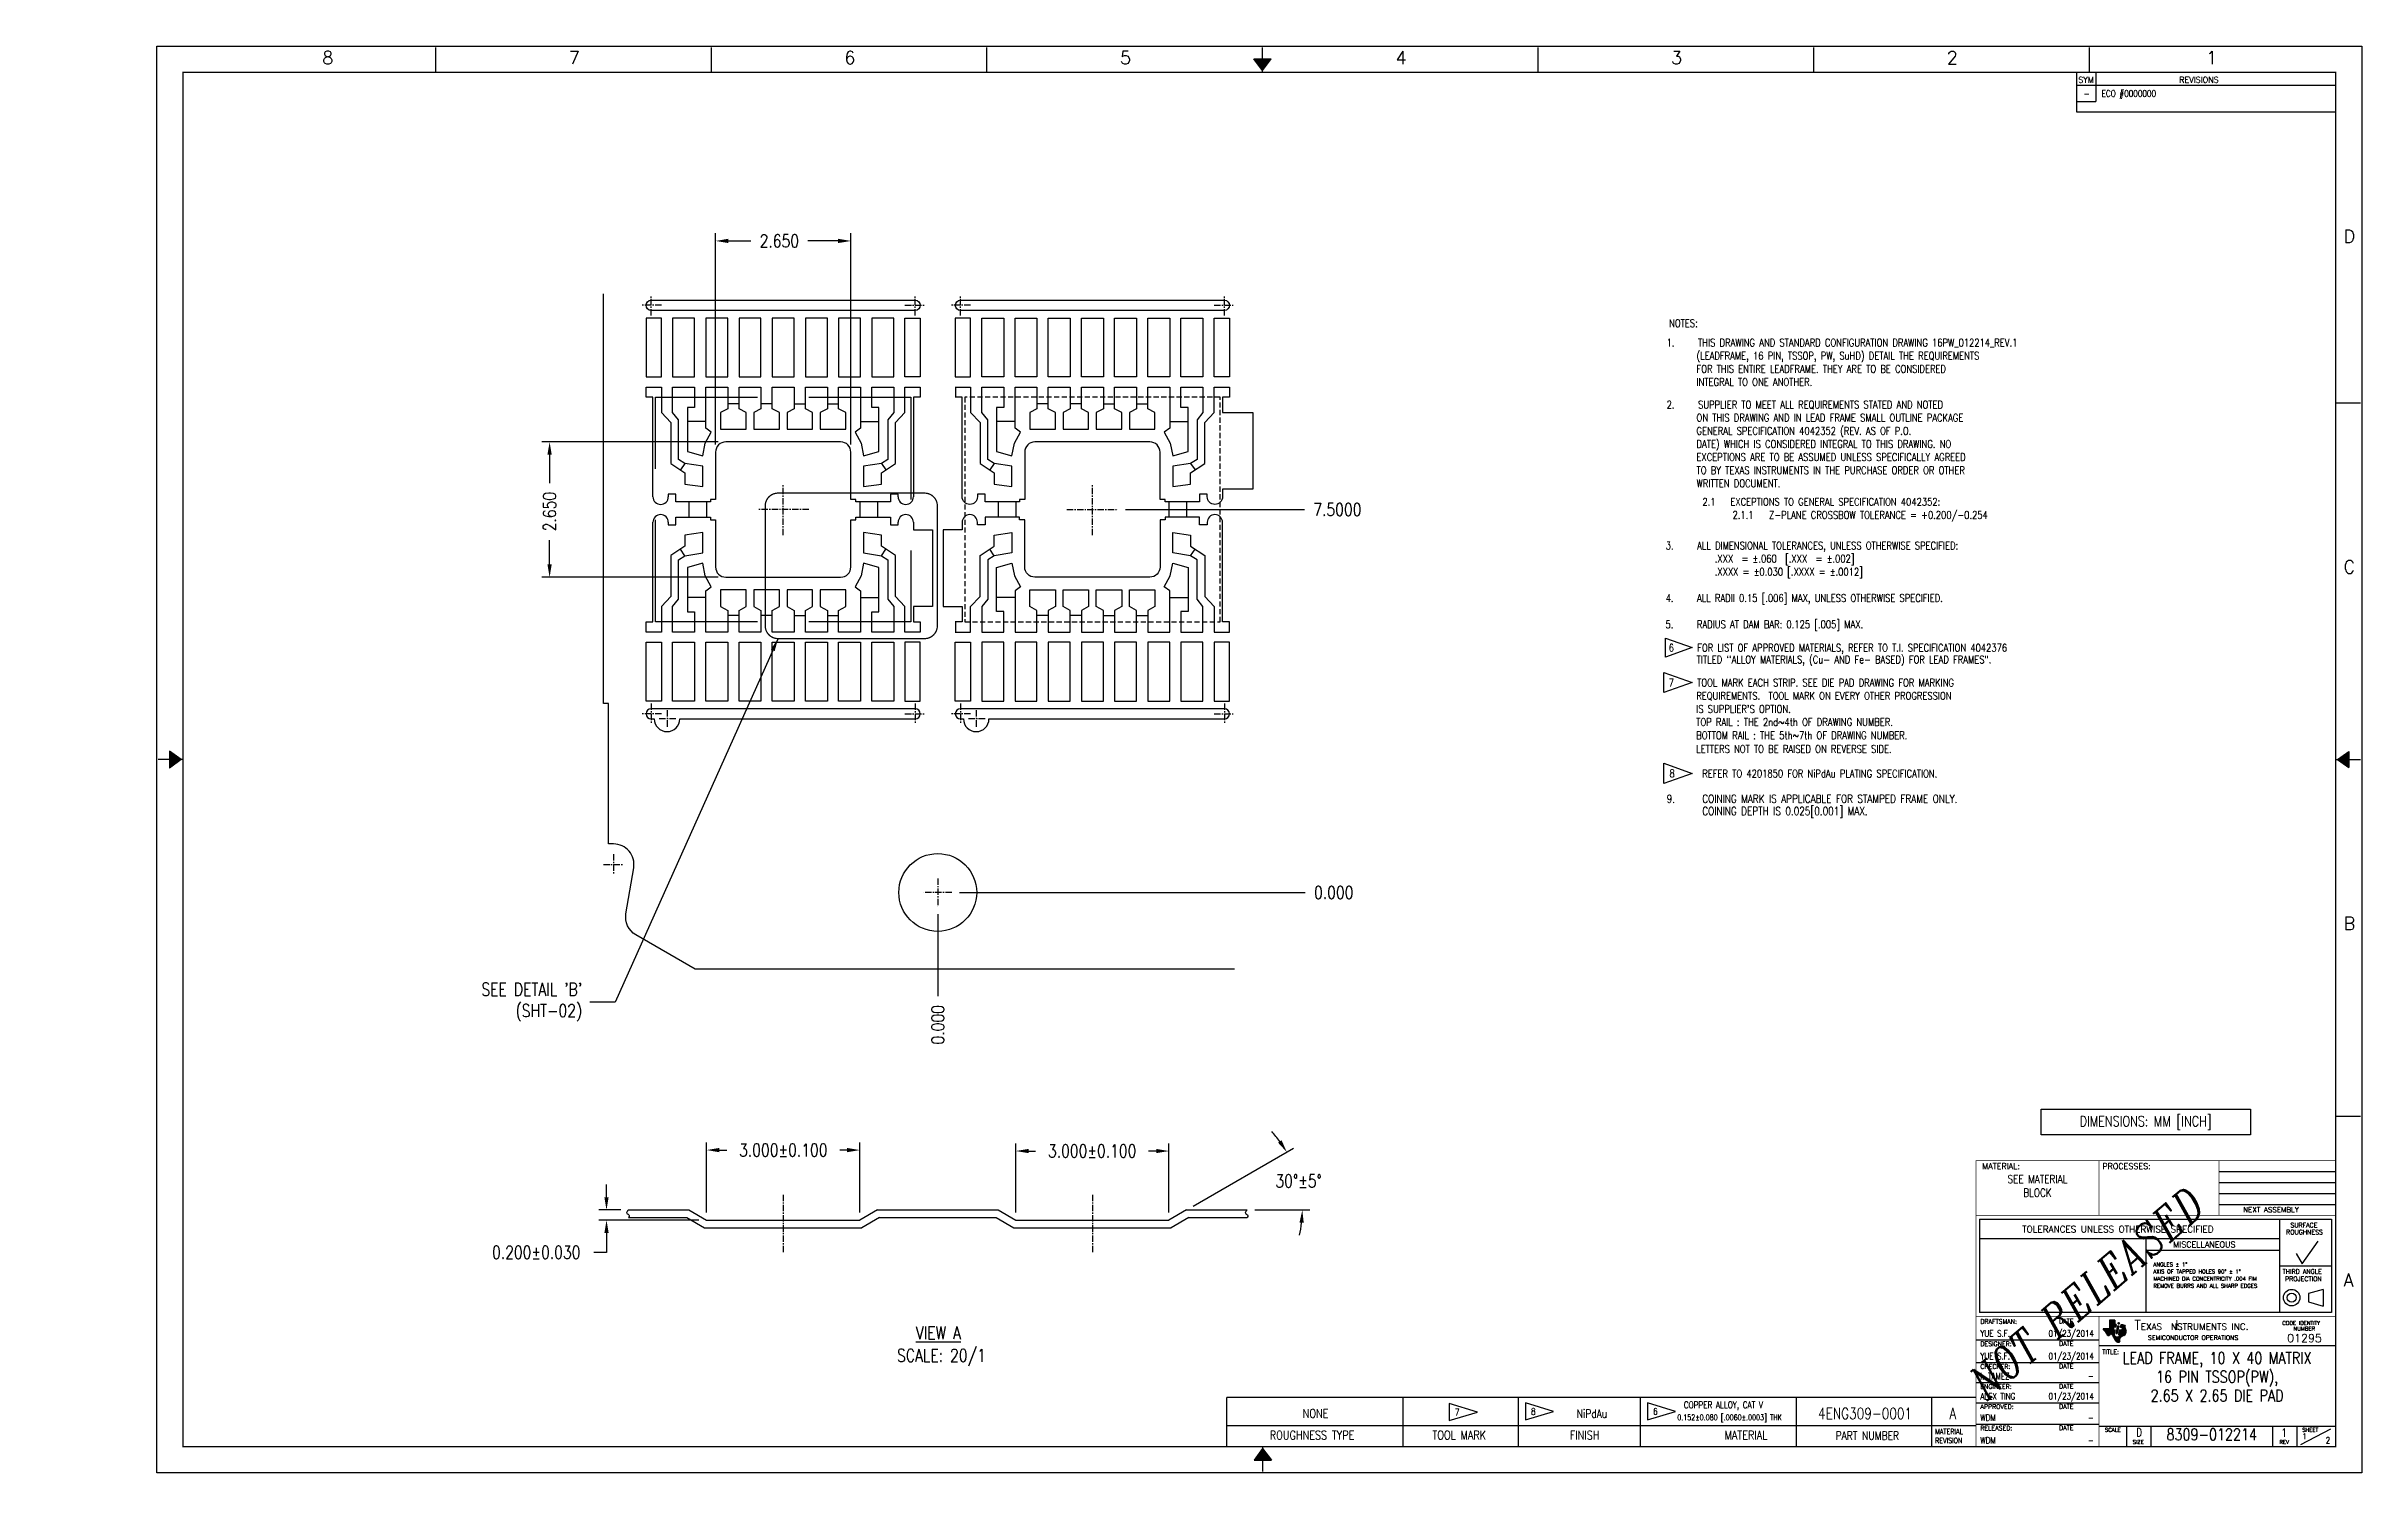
# Model space of a CAD drawing. Header units: inches. Extents: x 102 to 1009, y 122 to 681.
import ezdxf
from ezdxf.enums import TextEntityAlignment as Align

# ---------------------------------------------------------------- set-up
doc = ezdxf.new("R2010")
doc.units = ezdxf.units.IN
doc.header["$MEASUREMENT"] = 0
for name, pattern in [('CENTERX2', [4, 2.5, -0.5, 0.5, -0.5]), ('HIDDEN', [0.375, 0.25, -0.125]), ('PHANTOM2', [1.25, 0.625, -0.125, 0.125, -0.125, 0.125, -0.125])]:
    doc.linetypes.add(name, pattern=pattern)
doc.layers.get('0').update_dxf_attribs({"color": 1})
for name, color, linetype in [('ADMIN', 7, 'Continuous'), ('FORMAT-FINAL', 7, 'Continuous'), ('SH-01_CENTER', 2, 'CENTERX2'), ('SH-01_DIM', 4, 'Continuous'), ('SH-01_INNER LEAD', 5, 'Continuous'), ('SH-01_MISC', 6, 'Continuous'), ('SH-01_NOTES', 3, 'Continuous'), ('SH-01_OBJECT', 7, 'Continuous'), ('SH-01_PHANTOM', 1, 'PHANTOM2'), ('SH-01_PKG', 44, 'HIDDEN')]:
    doc.layers.add(name, color=color, linetype=linetype)
doc.styles.add('COMPLEX', font='COMPLEX', dxfattribs={"width": 0.8})
doc.styles.add('ITALIC', font='ITALIC', dxfattribs={"width": 0.8})
doc.styles.add('SIMPLEX', font='SIMPLEX.shx', dxfattribs={"width": 0.8})
doc.styles.get("Standard").update_dxf_attribs({"font": 'simplex.shx', "width": 0.8, "height": 5})
doc.dimstyles.get("Standard").update_dxf_attribs({"dimtxt": 2, "dimasz": 2, "dimexe": 1, "dimexo": 0.35, "dimgap": 0.09, "dimtad": 0, "dimdec": 3, "dimzin": 0, "dimdsep": 46, "dimtxsty": 'Standard', "dimcen": 0.09, "dimadec": 0, "dimazin": 0, "dimtfac": 1, "dimtdec": 3, "dimtofl": 0, "dimtmove": 0, "dimatfit": 3, "dimfxl": 1, "dimtolj": 1, "dimtzin": 0, "dimarcsym": 0})

msp = doc.modelspace()

# ---------------------------------------------------------------- texts
at = {"layer": 'SH-01_DIM', "width": 0.8}
msp.add_text('DIMENSIONS: MM [INCH]', height=4, dxfattribs=at).set_placement((924.22918, 259.79874), align=Align.MIDDLE)
at = {"layer": 'SH-01_DIM', "linetype": 'Continuous'}
msp.add_text('1', height=2.286, dxfattribs=at).set_placement((985.50608, 135.4939))
at = {"layer": 'SH-01_NOTES'}
for s, height, width, p in [('-', 2.54, 0.82, (899.92408, 661.38831)), ('ECO #0000000', 2.54, 0.82, (906.95734, 661.38831)), ('NOTES:', 3, 0.8, (737.54763, 571.1979)), ('1.     THIS DRAWING AND STANDARD CONFIGURATION DRAWING 16PW_012214_REV.1', 3.0000003, 0.8, (736.59057, 563.58212)), ('      (LEADFRAME, 16 PIN, TSSOP, PW, SuHD) DETAIL THE REQUIREMENTS', 3.0000003, 0.8, (737.54763, 558.43926)), ('      FOR THIS ENTIRE LEADFRAME. THEY ARE TO BE CONSIDERED', 3.0000003, 0.8, (737.54763, 553.2964)), ('      INTEGRAL TO ONE ANOTHER.', 3.0000003, 0.8, (737.54763, 548.15355)), ('2.     SUPPLIER TO MEET ALL REQUIREMENTS STATED AND NOTED', 3.0000003, 0.8, (736.59057, 539.3094)), ('      ON THIS DRAWING AND IN LEAD FRAME SMALL OUTLINE PACKAGE', 3.0000003, 0.8, (737.54763, 534.16654)), ('      GENERAL SPECIFICATION 4042352 (REV. AS OF P.O.', 3.0000003, 0.8, (737.54763, 529.02369)), ('      DATE) WHICH IS CONSIDERED INTEGRAL TO THIS DRAWING. NO', 3.0000003, 0.8, (737.54763, 523.88083)), ('      EXCEPTIONS ARE TO BE ASSUMED UNLESS SPECIFICALLY AGREED', 3.0000003, 0.8, (737.54763, 518.73797)), ('      TO BY TEXAS INSTRUMENTS IN THE PURCHASE ORDER OR OTHER', 3.0000003, 0.8, (737.54763, 513.59511)), ('      WRITTEN DOCUMENT.', 3.0000003, 0.8, (737.54763, 508.45225)), ('3.     ALL DIMENSIONAL TOLERANCES, UNLESS OTHERWISE SPECIFIED:', 3.0000003, 0.8, (736.23574, 484.0942)), ('6     FOR LIST OF APPROVED MATERIALS, REFER TO T.I. SPECIFICATION 4042376', 3, 0.8, (737.38512, 444.0443)), ('      TITLED ``ALLOY MATERIALS, (Cu- AND Fe- BASED) FOR LEAD FRAMES".', 3, 0.8, (737.62687, 439.45112)), ('7     TOOL MARK EACH STRIP. SEE DIE PAD DRAWING FOR MARKING', 3, 0.8, (737.34781, 430.3747)), ('      REQUIREMENTS.  TOOL MARK ON EVERY OTHER PROGRESSION ', 3, 0.8, (737.46445, 425.23184)), ('      TOP RAIL : THE 2nd~4th OF DRAWING NUMBER.', 3, 0.8, (737.43769, 414.95361)), ("      IS SUPPLIER'S OPTION.", 3, 0.8, (737.4428, 420.05837)), ('      BOTTOM RAIL : THE 5th~7th OF DRAWING NUMBER.', 3, 0.8, (737.44618, 409.77807)), ('      LETTERS NOT TO BE RAISED ON REVERSE SIDE.', 3, 0.8, (737.43744, 404.37977)), ('REFER TO 4201850 FOR NiPdAu PLATING SPECIFICATION.', 3, 0.8, (750.53886, 394.79204)), ('COINING MARK IS APPLICABLE FOR STAMPED FRAME ONLY.', 3.175, 0.8, (750.53886, 384.8387)), ('COINING DEPTH IS 0.025[0.001] MAX.', 3.175, 0.8, (750.53886, 380.0146)), ('7', 2.59843, 0.8, (653.64084, 144.85053)), ('8', 2.59843, 0.8, (683.485, 145.10999)), ('6', 2.59843, 0.8, (731.2755, 145.10999)), ('0.152%%P0.080 [.0060%%P.0003] THK', 2.1653543, 0.8, (740.73483, 142.98618)), ('COPPER ALLOY, CAT V', 2.5984252, 0.8, (743.32634, 147.64908)), ('ROUGHNESS TYPE', 3.4645669, 0.8, (581.13975, 135.40419)), ('TOOL MARK', 3.464567, 0.8, (644.82612, 135.40419)), ('FINISH', 3.464567, 0.8, (698.64586, 135.40419)), ('MATERIAL', 3.464567, 0.8, (759.28568, 135.40419)), ('PART NUMBER', 3.278887, 0.8, (802.7762, 135.32982)), ('MATERIAL', 2.02198, 0.8, (841.76211, 137.55245)), ('REVISION', 2.02198, 0.8, (841.76211, 134.02239))]:
    msp.add_text(s, height=height, dxfattribs=dict(at, width=width)).set_placement(p)
at = {"layer": 'SH-01_NOTES', "color": 1, "width": 0.8}
msp.add_text('2.1   EXCEPTIONS TO GENERAL SPECIFICATION 4042352:', height=3.0000003, dxfattribs=at).set_placement((750.60538, 501.22501))
at = {"layer": 'SH-01_NOTES', "color": 1, "linetype": 'Continuous', "width": 0.8}
msp.add_text('2.1.1   Z-PLANE CROSSBOW TOLERANCE = +0.200/-0.254', height=3.0000003, dxfattribs=at).set_placement((762.39649, 496.08215))
at = {"layer": 'SH-01_NOTES', "linetype": 'Continuous', "width": 0.8}
for s, height, p in [('          .XXX  = %%P.060  [.XXX  = %%P.002]', 3.0000003, (737.54763, 478.95134)), ('          .XXXX = %%P0.030 [.XXXX = %%P.0012]', 3.0000003, (737.54763, 473.80849)), ('4.     ALL RADII 0.15 [.006] MAX, UNLESS OTHERWISE SPECIFIED.', 3.0000003, (736.18968, 463.52277)), ('5.     RADIUS AT DAM BAR: 0.125 [.005] MAX.', 3.0000003, (736.1429, 453.23706)), ('NiPdAu', 3.248031, (701.40446, 143.91075))]:
    msp.add_text(s, height=height, dxfattribs=at).set_placement(p)
at = {"layer": 'SH-01_NOTES', "width": 0.8}
for s, height, p in [('8', 3, (738.72699, 396.32695)), ('9.', 3.175, (738.23672, 386.41291))]:
    msp.add_text(s, height=height, dxfattribs=at).set_placement(p, align=Align.MIDDLE)
at = {"layer": 'SH-01_NOTES', "linetype": 'Continuous', "width": 0.8}
for s, height, p in [('%%UVIEW A', 5, (451.32901, 177.19916)), ('NONE', 3.464567, (599.09755, 145.61483)), ('4ENG309-0001', 4.3307087, (814.3002, 145.61483)), ('A', 4.33071, (848.71223, 145.61483))]:
    msp.add_text(s, height=height, dxfattribs=at).set_placement(p, align=Align.MIDDLE)
msp.add_text('SCALE: 20/1', height=5, dxfattribs=at).set_placement((452.53776, 165.85739), align=Align.CENTER)
at = {"layer": 'SH-01_NOTES'}
for s, insert, char_height, attachment_point in [("SEE DETAIL 'B'\\P(SHT-02)", (311.77284, 306.76005), 5, 6), ('\\A1; ', (101.89811, 157.38583), 2.4, 9)]:
    msp.add_mtext(s, dxfattribs=dict(at, insert=insert, char_height=char_height, attachment_point=attachment_point))

# ---------------------------------------------------------------- blocks, each defined once
blk = doc.blocks.new('RECD')
at = {"layer": 'ADMIN', "color": 5, "width": 0.8}
for tag, p in [('DRAFTER', (28.12, 2.1)), ('DESIGNER', (28.12, 1.75)), ('CHECKER', (28.12, 1.44)), ('ENGINEER', (28.12, 1.13)), ('APPROVED', (28.12, 0.8)), ('RELEASED', (28.12, 0.45))]:
    blk.add_attdef(tag, p, '', height=0.1, dxfattribs=at)
for tag, p in [('DRAFTER-D', (29.87, 2.1)), ('DESIGNER-D', (29.87, 1.75)), ('CHECKER-D', (29.87, 1.44)), ('ENGINEER-D', (29.87, 1.13)), ('APPROVED-D', (29.87, 0.8)), ('RELEASED-D', (29.87, 0.45))]:
    blk.add_attdef(tag, text='', height=0.1, dxfattribs=at).set_placement(p, align=Align.RIGHT)
at = {"layer": 'ADMIN', "width": 0.8}
for tag, p in [('TITLE-1', (31.77, 1.681)), ('TITLE-2', (31.77, 1.391)), ('TITLE-3', (31.77, 1.101)), ('TITLE-4', (31.77, 0.811)), ('DWG-NO', (31.688, 0.5))]:
    blk.add_attdef(tag, text='', height=0.18, dxfattribs=at).set_placement(p, align=Align.CENTER)
at = {"layer": 'ADMIN', "color": 7, "width": 0.8}
for tag, p in [('SIZE', (30.569, 0.561)), ('REV', (32.803, 0.555))]:
    blk.add_attdef(tag, text='', height=0.125, dxfattribs=at).set_placement(p, align=Align.CENTER)
at = {"layer": 'ADMIN', "color": 5, "width": 0.8}
blk.add_attdef('SHEETS', text='', height=0.1, dxfattribs=at).set_placement((33.48, 0.45), align=Align.CENTER)
at = {"layer": 'SH-01_DIM', "color": 5, "width": 0.8}
for tag, height, p in [('MAT-1', 0.125, (29, 4.47)), ('MAT-2', 0.125, (29, 4.26)), ('PROC-1', 0.125, (30.88, 4.47)), ('PROC-2', 0.125, (30.88, 4.26)), ('MAT-3', 0.125, (29, 4.05)), ('PROC-3', 0.125, (30.88, 4.05)), ('SCALE', 0.1, (30.15, 0.45))]:
    blk.add_attdef(tag, text='', height=height, dxfattribs=at).set_placement(p, align=Align.CENTER)
blk.add_attdef('WAS', (31.89, 4.17), '', height=0.1, dxfattribs=at)
blk = doc.blocks.new('D-FORMAL')
at = {"layer": 'FORMAT-FINAL', "color": 9, "linetype": 'Continuous'}
for p, q in [((0, 0), (0, 22)), ((0, 22), (34, 22)), ((4.3, 21.6), (4.3, 21.98)), ((8.55, 21.6), (8.55, 21.98)), ((12.8, 21.6), (12.8, 21.98)), ((17.05, 21.6), (17.05, 21.98)), ((21.3, 21.6), (21.3, 21.98)), ((25.55, 21.6), (25.55, 21.98)), ((29.8, 21.6), (29.8, 21.98)), ((34, 22), (34, 0)), ((33.6, 16.5), (33.98, 16.5)), ((0.373, 11), (0.196, 11.128)), ((0.196, 11.128), (0.196, 10.866)), ((0.4, 11), (0.02, 11)), ((0.373, 11), (0.196, 10.866)), ((33.6, 11), (33.98, 11)), ((33.6, 5.5), (33.98, 5.5)), ((31.8, 4.644), (33.6, 4.644)), ((31.8, 4.476), (33.6, 4.476)), ((31.8, 4.308), (33.6, 4.308)), ((31.8, 4.139), (33.6, 4.139)), ((28.108, 3.909), (33.535, 3.909)), ((28.108, 3.909), (28.108, 2.47)), ((28.108, 3.61), (32.735, 3.61)), ((32.735, 3.909), (32.735, 2.47)), ((33.535, 3.909), (33.535, 2.47)), ((32.991, 3.38), (33.083, 3.22)), ((33.083, 3.22), (33.328, 3.57)), ((32.735, 3.19), (33.535, 3.19)), ((33.407, 2.827), (33.18, 2.764)), ((33.18, 2.764), (33.18, 2.636)), ((33.18, 2.636), (33.407, 2.569)), ((33.407, 2.827), (33.407, 2.569)), ((33.535, 2.47), (28.108, 2.47)), ((30.013, 2.215), (30.171, 2.215)), ((30.015, 2.208), (30.169, 2.208)), ((30.021, 2.202), (30.196, 2.202)), ((30.027, 2.195), (30.195, 2.195)), ((30.033, 2.188), (30.193, 2.188)), ((30.041, 2.181), (30.192, 2.181)), ((30.048, 2.175), (30.19, 2.175)), ((30.054, 2.168), (30.189, 2.168)), ((30.058, 2.161), (30.187, 2.161)), ((30.062, 2.154), (30.186, 2.154)), ((30.065, 2.148), (30.184, 2.148)), ((30.109, 2.35), (30.194, 2.35)), ((30.109, 2.343), (30.194, 2.343)), ((30.109, 2.336), (30.194, 2.336)), ((30.109, 2.33), (30.194, 2.33)), ((30.109, 2.323), (30.194, 2.323)), ((30.109, 2.316), (30.194, 2.316)), ((30.109, 2.309), (30.194, 2.309)), ((30.109, 2.303), (30.194, 2.303)), ((30.109, 2.296), (30.195, 2.296)), ((30.109, 2.289), (30.202, 2.289)), ((30.109, 2.282), (30.214, 2.282)), ((30.109, 2.276), (30.213, 2.276)), ((30.109, 2.269), (30.211, 2.269)), ((30.109, 2.262), (30.21, 2.262)), ((30.109, 2.255), (30.208, 2.255)), ((30.109, 2.249), (30.207, 2.249)), ((30.109, 2.242), (30.177, 2.242)), ((30.109, 2.235), (30.175, 2.235)), ((30.109, 2.229), (30.174, 2.229)), ((30.109, 2.222), (30.172, 2.222)), ((30.207, 2.148), (30.229, 2.148)), ((30.208, 2.154), (30.231, 2.154)), ((30.21, 2.161), (30.232, 2.161)), ((30.211, 2.168), (30.234, 2.168)), ((30.213, 2.175), (30.235, 2.175)), ((30.214, 2.181), (30.237, 2.181)), ((30.216, 2.188), (30.238, 2.188)), ((30.217, 2.195), (30.24, 2.195)), ((30.219, 2.202), (30.241, 2.202)), ((30.22, 2.208), (30.243, 2.208)), ((30.222, 2.215), (30.244, 2.215)), ((30.223, 2.222), (30.246, 2.222)), ((30.225, 2.229), (30.247, 2.229)), ((30.226, 2.235), (30.249, 2.235)), ((30.228, 2.242), (30.25, 2.242)), ((30.229, 2.249), (30.252, 2.249)), ((30.231, 2.255), (30.253, 2.255)), ((30.232, 2.262), (30.255, 2.262)), ((30.242, 2.303), (30.264, 2.303)), ((30.243, 2.309), (30.263, 2.309)), ((30.246, 2.296), (30.26, 2.296)), ((30.252, 2.316), (30.254, 2.316)), ((30.252, 2.148), (30.363, 2.148)), ((30.253, 2.154), (30.365, 2.154)), ((30.254, 2.161), (30.367, 2.161)), ((30.256, 2.168), (30.367, 2.168)), ((30.257, 2.175), (30.368, 2.175)), ((30.258, 2.181), (30.368, 2.181)), ((30.26, 2.188), (30.368, 2.188)), ((30.261, 2.195), (30.367, 2.195)), ((30.262, 2.202), (30.363, 2.202)), ((30.275, 2.249), (30.349, 2.249)), ((30.276, 2.255), (30.349, 2.255)), ((30.277, 2.262), (30.349, 2.262)), ((30.279, 2.269), (30.349, 2.269)), ((30.289, 2.276), (30.334, 2.276)), ((30.3, 2.208), (30.359, 2.208)), ((30.302, 2.215), (30.356, 2.215)), ((30.303, 2.222), (30.354, 2.222)), ((30.304, 2.229), (30.352, 2.229)), ((30.306, 2.235), (30.35, 2.235)), ((30.307, 2.242), (30.349, 2.242)), ((30.067, 2.141), (30.183, 2.141)), ((30.07, 2.134), (30.125, 2.134)), ((30.075, 2.127), (30.114, 2.127)), ((30.083, 2.121), (30.108, 2.121)), ((30.145, 2.134), (30.182, 2.134)), ((30.154, 2.127), (30.182, 2.127)), ((30.157, 2.121), (30.182, 2.121)), ((30.16, 2.114), (30.187, 2.114)), ((30.163, 2.107), (30.195, 2.107)), ((30.166, 2.1), (30.207, 2.1)), ((30.169, 2.094), (30.289, 2.094)), ((30.173, 2.087), (30.28, 2.087)), ((30.176, 2.08), (30.274, 2.08)), ((30.179, 2.074), (30.27, 2.074)), ((30.183, 2.067), (30.267, 2.067)), ((30.186, 2.06), (30.265, 2.06)), ((30.19, 2.053), (30.263, 2.053)), ((30.194, 2.047), (30.262, 2.047)), ((30.199, 2.04), (30.262, 2.04)), ((30.205, 2.033), (30.264, 2.033)), ((30.213, 2.026), (30.268, 2.026)), ((30.224, 2.02), (30.27, 2.02)), ((30.25, 2.141), (30.361, 2.141)), ((30.25, 2.134), (30.358, 2.134)), ((30.252, 2.1), (30.3, 2.1)), ((30.255, 2.127), (30.351, 2.127)), ((30.259, 2.107), (30.313, 2.107)), ((30.261, 2.114), (30.326, 2.114)), ((30.262, 2.121), (30.342, 2.121)), ((17.05, 0.4), (17.05, 0.02)), ((34, 0), (0, 0))]:
    blk.add_line(p, q, dxfattribs=at)
at = {"layer": 'FORMAT-FINAL', "color": 7, "linetype": 'Continuous'}
for p, q in [((16.915, 21.806), (17.183, 21.806)), ((17.05, 21.629), (16.915, 21.806)), ((17.05, 21.629), (17.183, 21.806)), ((33.627, 11), (33.804, 11.124)), ((33.804, 11.124), (33.804, 10.875)), ((33.627, 11), (33.804, 10.875)), ((17.05, 0.371), (16.92, 0.194)), ((17.05, 0.371), (17.186, 0.194)), ((16.92, 0.194), (17.186, 0.194))]:
    blk.add_line(p, q, dxfattribs=at)
at = {"layer": 'FORMAT-FINAL', "color": 9}
for p, q in [((29.6, 21.6), (29.6, 21.15)), ((29.9, 21.6), (29.9, 21.15)), ((29.6, 21.4), (33.6, 21.4)), ((29.6, 21.15), (29.9, 21.15)), ((30.109, 2.219), (30.014, 2.219)), ((30.194, 2.355), (30.109, 2.355)), ((30.109, 2.355), (30.109, 2.219)), ((30.177, 2.246), (30.169, 2.205)), ((30.169, 2.205), (30.197, 2.205)), ((30.206, 2.246), (30.177, 2.246)), ((30.197, 2.205), (30.183, 2.144)), ((30.194, 2.355), (30.194, 2.299)), ((30.194, 2.299), (30.194, 2.299)), ((30.195, 2.298), (30.194, 2.299)), ((30.215, 2.287), (30.206, 2.246)), ((30.233, 2.264), (30.207, 2.147)), ((30.207, 2.147), (30.229, 2.147)), ((30.255, 2.264), (30.229, 2.147)), ((30.233, 2.264), (30.255, 2.264)), ((30.263, 2.204), (30.25, 2.14)), ((30.263, 2.204), (30.3, 2.204)), ((30.279, 2.272), (30.275, 2.246)), ((30.28, 2.272), (30.279, 2.272)), ((30.281, 2.246), (30.308, 2.246)), ((30.308, 2.246), (30.3, 2.204)), ((28.05, 2.05), (29.95, 2.05)), ((29.95, 1.96), (33.6, 1.96)), ((30.264, 2.126), (30.259, 2.105)), ((30.264, 2.127), (30.262, 2.126)), ((30.264, 2.126), (30.264, 2.127)), ((30.272, 2.022), (30.272, 2.021)), ((28.05, 1.7), (29.95, 1.7)), ((28.05, 1.39), (29.95, 1.39)), ((28.05, 1.08), (29.95, 1.08)), ((28.05, 0.75), (29.95, 0.75)), ((29.95, 0.72), (33.6, 0.72)), ((30.375, 0.72), (30.375, 0.4)), ((30.75, 0.72), (30.75, 0.4)), ((32.625, 0.72), (32.625, 0.4)), ((33, 0.72), (33, 0.4)), ((33.061, 0.433), (33.522, 0.678))]:
    blk.add_line(p, q, dxfattribs=at)
at = {"layer": 'FORMAT-FINAL', "color": 7, "const_width": 0.02}
blk.add_lwpolyline([(0.4, 0.4), (0.4, 21.6), (33.6, 21.6), (33.6, 0.4)], close=True, dxfattribs=at)
at = {"layer": 'FORMAT-FINAL', "color": 7, "const_width": 0.01}
for points in [[(28.05, 0.4), (28.05, 4.812), (33.6, 4.812)], [(29.95, 4.812), (29.95, 3.971)], [(31.8, 4.812), (31.8, 3.971)], [(28.05, 3.971), (33.6, 3.971)], [(33.6, 2.41), (28.05, 2.41)], [(29.95, 2.41), (29.95, 0.4)]]:
    blk.add_lwpolyline(points, dxfattribs=at)
at = {"layer": 'FORMAT-FINAL', "color": 9, "linetype": 'Continuous'}
for radius in [0.128, 0.0683]:
    blk.add_circle((32.92, 2.7), radius, dxfattribs=at)
at = {"layer": 'FORMAT-FINAL', "color": 9}
blk.add_circle((30.253, 2.305), 0.0112, dxfattribs=at)
for centre, radius, start, end in [((30.029, 2.215), 0.0158, 167.2447, 234.0268), ((29.94, 2.119), 0.115, 35.9724, 46.3161), ((29.99, 2.12), 0.0801, 13.6183, 56.5731), ((30.236, 2.13), 0.0549, 164.9188, 191.3396), ((30.21, 2.304), 0.0164, 199.8307, 287.8698), ((30.312, 2.205), 0.0746, 59.2572, 114.7739), ((30.315, 2.19), 0.0889, 112.6698, 113.0474), ((30.442, 2.251), 0.0928, 169.4872, 216.6907), ((30.248, 2.181), 0.12, 338.0974, 7.1948), ((30.104, 2.155), 0.0396, 203.8956, 251.9546), ((30.097, 2.136), 0.0199, 253.6788, 291.4353), ((30.08, 2.154), 0.0434, 303.9504, 326.974), ((30.134, 2.104), 0.0311, 83.3632, 123.4807), ((30.139, 2.116), 0.019, 27.5619, 95.2147), ((30.877, 2.427), 0.782, 202.6709, 208.6735), ((30.23, 2.155), 0.0591, 217.364, 273.1803), ((30.257, 2.087), 0.0752, 208.6732, 241.7887), ((30.247, 2.061), 0.0475, 237.525, 302.1205), ((30.235, 2.13), 0.0342, 266.2147, 313.5229), ((30.258, 2.138), 0.00786, 162.6768, 190.3534), ((30.26, 2.136), 0.0101, 177.1218, 283.3167), ((30.295, 2.045), 0.0327, 160.3315, 225.3585), ((30.328, 2.043), 0.065, 135.8089, 168.4878), ((30.445, 1.853), 0.287, 113.1045, 124.8701), ((30.313, 2.171), 0.058, 289.05, 322.6066)]:
    blk.add_arc(centre, radius, start, end, dxfattribs=at)
at = {"layer": 'FORMAT-FINAL', "color": 7, "linetype": 'Continuous'}
for points in [[(16.915, 21.806), (17.183, 21.806), (17.05, 21.629)], [(33.804, 11.124), (33.804, 10.875), (33.627, 11)], [(16.92, 0.194), (17.186, 0.194), (17.05, 0.371)]]:
    blk.add_solid(points, dxfattribs=at)
at = {"layer": 'FORMAT-FINAL', "color": 9, "linetype": 'Continuous'}
blk.add_solid([(0.196, 11.128), (0.196, 10.866), (0.373, 11)], dxfattribs=at)
at = {"layer": 'FORMAT-FINAL', "color": 7, "linetype": 'Continuous', "style": 'SIMPLEX'}
for s, height, p in [('8', 0.2, (2.55, 21.725)), ('7', 0.2, (6.35, 21.725)), ('6', 0.2, (10.6, 21.725)), ('5', 0.2, (14.85, 21.725)), ('4', 0.2, (19.1, 21.725)), ('3', 0.2, (23.35, 21.725)), ('2', 0.2, (27.6, 21.725)), ('1', 0.2, (31.6, 21.725)), ('D', 0.2, (33.72, 18.971)), ('C', 0.2, (33.72, 13.871)), ('B', 0.2, (33.72, 8.371)), ('A', 0.2, (33.72, 2.871)), ('01295', 0.125, (32.85, 2.013))]:
    blk.add_text(s, height=height, dxfattribs=at).set_placement(p)
at = {"layer": 'FORMAT-FINAL', "color": 9, "linetype": 'Continuous'}
for s, p in [('SYM', (29.63, 21.439)), ('REVISIONS', (31.186, 21.439))]:
    blk.add_text(s, height=0.09, dxfattribs=at).set_placement(p)
at = {"layer": 'FORMAT-FINAL', "color": 9, "style": 'SIMPLEX'}
for s, height, p in [('MATERIAL:', 0.09, (28.439, 4.682)), ('SCALE', 0.06, (30.162, 0.63)), ('SIZE', 0.06, (30.555, 0.444)), ('REV', 0.06, (32.805, 0.444)), ('SHEET', 0.06, (33.206, 0.631))]:
    blk.add_text(s, height=height, dxfattribs=at).set_placement(p, align=Align.CENTER)
at = {"layer": 'FORMAT-FINAL', "color": 9}
for s, height, style, p in [('PROCESSES:', 0.09, 'SIMPLEX', (30.001, 4.682)), ('NEXT ASSEMBLY', 0.08, 'SIMPLEX', (32.173, 4.016)), ('DRAFTSMAN:', 0.07, 'SIMPLEX', (28.12, 2.298)), ('DATE', 0.07, 'SIMPLEX', (29.333, 2.302)), (' EXAS  NSTRUMENTS INC.', 0.1, 'COMPLEX', (30.523, 2.202)), ('DESIGNER:', 0.07, 'SIMPLEX', (28.12, 1.953)), ('DATE', 0.07, 'SIMPLEX', (29.333, 1.957)), ('TITLE:', 0.07, 'SIMPLEX', (30.001, 1.83)), ('SEMICONDUCTOR OPERATIONS', 0.07, 'SIMPLEX', (30.705, 2.047)), ('CHECKER:', 0.07, 'SIMPLEX', (28.12, 1.603)), ('DATE', 0.07, 'SIMPLEX', (29.333, 1.607)), ('ENGINEER:', 0.07, 'SIMPLEX', (28.12, 1.293)), ('DATE', 0.07, 'SIMPLEX', (29.333, 1.297)), ('APPROVED:', 0.07, 'SIMPLEX', (28.12, 0.983)), ('RELEASED:', 0.07, 'SIMPLEX', (28.12, 0.653)), ('DATE', 0.07, 'SIMPLEX', (29.333, 0.987)), ('DATE', 0.07, 'SIMPLEX', (29.333, 0.657))]:
    blk.add_text(s, height=height, dxfattribs=dict(at, style=style)).set_placement(p)
at = {"layer": 'FORMAT-FINAL', "color": 9, "linetype": 'Continuous'}
for s, height, style, p in [('TOLERANCES UNLESS OTHERWISE SPECIFIED', 0.1, 'SIMPLEX', (28.764, 3.705)), ('ROUGHNESS', 0.07, 'SIMPLEX', (32.835, 3.676)), ('SURFACE', 0.07, 'SIMPLEX', (32.9, 3.783)), ('THIRD ANGLE', 0.07, 'SIMPLEX', (32.781, 3.069)), ('PROJECTION', 0.07, 'SIMPLEX', (32.819, 2.954)), ('T', 0.15, 'COMPLEX', (30.493, 2.202)), ('I', 0.15, 'COMPLEX', (31.123, 2.201)), ('CODE IDENTITY', 0.06, 'SIMPLEX', (32.775, 2.278)), ('NUMBER', 0.06, 'SIMPLEX', (32.949, 2.192))]:
    blk.add_text(s, height=height, dxfattribs=dict(at, style=style)).set_placement(p)
blk = doc.blocks.new('TOL-D')
at = {"layer": 'FORMAT-FINAL', "color": 9, "linetype": 'Continuous'}
for p, q in [((30.673, 3.61), (30.673, 2.47)), ((30.673, 3.43), (32.735, 3.43))]:
    blk.add_line(p, q, dxfattribs=at)
at = {"layer": 'FORMAT-FINAL', "color": 9, "linetype": 'Continuous', "style": 'SIMPLEX'}
for s, p in [('ANGLES %%p 1%%d', (30.788, 3.182)), ('AXIS OF TAPPED HOLES 90%%d %%p 1%%d', (30.788, 3.072)), ('MACHINED DIA CONCENTRICITY .004 FIM', (30.788, 2.962)), ('REMOVE BURRS AND ALL SHARP EDGES', (30.788, 2.852))]:
    blk.add_text(s, height=0.06, dxfattribs=at).set_placement(p)
at = {"layer": 'FORMAT-FINAL', "color": 9, "linetype": 'Continuous'}
blk.add_text('MISCELLANEOUS', height=0.09, dxfattribs=at).set_placement((31.094, 3.474))
blk = doc.blocks.new('nr')
at = {"layer": 'FORMAT-FINAL', "color": 1, "linetype": 'Continuous', "style": 'ITALIC', "width": 0.8}
blk.add_text('NOT RELEASED', height=0.5, rotation=40.8778, dxfattribs=at).set_placement((-1.851, -1.892))
blk = doc.blocks.new('Blk_Not Release')
at = {"xscale": 25.40000000000009, "yscale": 25.40000000000009, "zscale": 25.40000000000009}
blk.add_blockref('nr', (11.18, 0.07), dxfattribs=at)
blk = doc.blocks.new('INT')
at = {"layer": 'SH-01_INNER LEAD'}
for p, q in [((-2.685, 2.2), (-2.685, 2.4)), ((-2.685, 2.4), (-2.385, 2.4)), ((-2.385, 2.4), (-2.385, 1.9)), ((-2.165, 1.9), (-2.165, 2.4)), ((-2.165, 2.4), (-1.735, 2.4)), ((-1.735, 2.4), (-1.735, 2)), ((-1.515, 1.594), (-1.515, 2.4)), ((-1.515, 2.4), (-1.085, 2.4)), ((-1.085, 2.4), (-1.085, 1.975)), ((-0.865, 1.975), (-0.865, 2.4)), ((-0.865, 2.4), (-0.435, 2.4)), ((-0.435, 2.4), (-0.435, 1.975)), ((-0.215, 1.975), (-0.215, 2.4)), ((-0.215, 2.4), (0, 2.4)), ((0, 2.4), (0.215, 2.4)), ((0.215, 2.4), (0.215, 1.975)), ((0.435, 1.975), (0.435, 2.4)), ((0.435, 2.4), (0.865, 2.4)), ((0.865, 2.4), (0.865, 1.975)), ((1.085, 1.975), (1.085, 2.4)), ((1.085, 2.4), (1.515, 2.4)), ((1.515, 2.4), (1.515, 1.594)), ((1.735, 2), (1.735, 2.4)), ((1.735, 2.4), (2.165, 2.4)), ((2.165, 2.4), (2.165, 1.9)), ((2.385, 1.9), (2.385, 2.4)), ((2.385, 2.4), (2.685, 2.4)), ((2.682, 2.4), (2.682, 2.2)), ((-2.55, 2.2), (-2.685, 2.2)), ((-2.55, 0.25), (-2.55, 2.2)), ((-2.385, 1.9), (-2.2, 1.703)), ((-2.05, 1.754), (-2.165, 1.9)), ((-1.735, 2), (-1.875, 2)), ((-1.875, 2), (-1.875, 1.136)), ((-1.085, 1.975), (-1.225, 1.901)), ((-1.225, 1.901), (-1.225, 1.575)), ((-0.725, 1.901), (-0.865, 1.975)), ((-0.725, 1.575), (-0.725, 1.901)), ((-0.435, 1.975), (-0.575, 1.901)), ((-0.575, 1.901), (-0.575, 1.575)), ((-0.075, 1.901), (-0.215, 1.975)), ((-0.075, 1.575), (-0.075, 1.901)), ((0.215, 1.975), (0.075, 1.901)), ((0.075, 1.901), (0.075, 1.575)), ((0.575, 1.901), (0.435, 1.975)), ((0.575, 1.575), (0.575, 1.901)), ((0.865, 1.975), (0.725, 1.901)), ((0.725, 1.901), (0.725, 1.575)), ((1.225, 1.901), (1.085, 1.975)), ((1.225, 1.575), (1.225, 1.901)), ((1.875, 2), (1.735, 2)), ((1.875, 1.136), (1.875, 2)), ((2.165, 1.9), (2.05, 1.754)), ((2.2, 1.703), (2.385, 1.9)), ((2.685, 2.2), (2.55, 2.2)), ((2.55, 2.2), (2.55, 0.25)), ((-2.2, 1.703), (-2.2, 0.902)), ((-2.05, 0.983), (-2.05, 1.754)), ((-1.525, 1.3), (-1.408, 1.515)), ((-1.408, 1.515), (-1.515, 1.594)), ((-1.225, 1.575), (-0.725, 1.575)), ((-0.575, 1.575), (-0.075, 1.575)), ((0.075, 1.575), (0.575, 1.575)), ((0.725, 1.575), (1.225, 1.575)), ((1.515, 1.594), (1.408, 1.515)), ((1.408, 1.515), (1.525, 1.3)), ((2.05, 1.754), (2.05, 0.983)), ((2.2, 0.902), (2.2, 1.703)), ((-1.925, 0.905), (-2.05, 0.983)), ((-1.875, 1.136), (-1.575, 1.05)), ((-1.575, 1.05), (-1.525, 1.3)), ((-1.325, 1.125), (-1.325, 0.2)), ((0, 1.325), (-1.125, 1.325)), ((1.125, 1.325), (0, 1.325)), ((1.325, 0.2), (1.325, 1.125)), ((1.525, 1.3), (1.575, 1.05)), ((1.575, 1.05), (1.875, 1.136)), ((2.05, 0.983), (1.925, 0.905)), ((-2.2, 0.902), (-1.925, 0.719)), ((-1.575, 0.85), (-1.925, 0.905)), ((-1.925, 0.719), (-1.925, 0.5)), ((-1.925, 0.5), (-1.575, 0.45)), ((-1.575, 0.45), (-1.575, 0.85)), ((1.925, 0.905), (1.575, 0.85)), ((1.575, 0.85), (1.575, 0.45)), ((1.575, 0.45), (1.925, 0.5)), ((1.925, 0.719), (2.2, 0.902)), ((1.925, 0.5), (1.925, 0.719)), ((-2.1, 0.3), (-2.25, 0.3)), ((-2.25, 0.3), (-2.25, 0.25)), ((-2.1, 0.15), (-2.1, 0.3)), ((-1.425, 0.15), (-2.1, 0.15)), ((-1.325, 0.2), (-1.425, 0.2)), ((-1.425, 0.2), (-1.425, 0.15)), ((1.425, 0.2), (1.325, 0.2)), ((1.425, 0.15), (1.425, 0.2)), ((2.1, 0.15), (1.425, 0.15)), ((2.1, 0.3), (2.1, 0.15)), ((2.25, 0.3), (2.1, 0.3)), ((2.25, 0.25), (2.25, 0.3)), ((-2.55, -2.2), (-2.55, -0.25)), ((-2.25, -0.25), (-2.25, -0.3)), ((-2.25, -0.3), (-2.1, -0.3)), ((-2.1, -0.3), (-2.1, -0.15)), ((-2.1, -0.15), (-1.425, -0.15)), ((-1.575, -0.45), (-1.925, -0.5)), ((-1.575, -0.85), (-1.575, -0.45)), ((-1.425, -0.15), (-1.425, -0.2)), ((-1.425, -0.2), (-1.325, -0.2)), ((-1.325, -0.2), (-1.325, -1.125)), ((1.325, -1.125), (1.325, -0.2)), ((1.325, -0.2), (1.425, -0.2)), ((1.425, -0.2), (1.425, -0.15)), ((1.425, -0.15), (2.1, -0.15)), ((1.925, -0.5), (1.575, -0.45)), ((1.575, -0.45), (1.575, -0.85)), ((2.1, -0.15), (2.1, -0.3)), ((2.1, -0.3), (2.25, -0.3)), ((2.25, -0.3), (2.25, -0.25)), ((2.55, -0.25), (2.55, -0.4)), ((2.55, -0.4), (2.922, -0.4)), ((2.922, -0.4), (2.922, -1.9)), ((-1.925, -0.719), (-2.2, -0.902)), ((-2.2, -0.902), (-2.2, -1.703)), ((-2.05, -0.983), (-1.925, -0.905)), ((-1.925, -0.5), (-1.925, -0.719)), ((-1.925, -0.905), (-1.575, -0.85)), ((1.575, -0.85), (1.925, -0.905)), ((1.925, -0.719), (1.925, -0.5)), ((2.2, -0.902), (1.925, -0.719)), ((1.925, -0.905), (2.05, -0.983)), ((2.2, -1.703), (2.2, -0.902)), ((-2.05, -1.754), (-2.05, -0.983)), ((-1.575, -1.05), (-1.875, -1.136)), ((-1.875, -1.136), (-1.875, -2)), ((-1.525, -1.3), (-1.575, -1.05)), ((-1.408, -1.515), (-1.525, -1.3)), ((-1.125, -1.325), (0, -1.325)), ((0, -1.325), (1.125, -1.325)), ((1.525, -1.3), (1.408, -1.515)), ((1.575, -1.05), (1.525, -1.3)), ((1.875, -1.136), (1.575, -1.05)), ((1.875, -2), (1.875, -1.136)), ((2.05, -0.983), (2.05, -1.754)), ((-2.2, -1.703), (-2.385, -1.9)), ((-2.165, -1.9), (-2.05, -1.754)), ((-1.515, -1.594), (-1.408, -1.515)), ((-1.515, -2.4), (-1.515, -1.594)), ((-0.725, -1.575), (-1.225, -1.575)), ((-1.225, -1.575), (-1.225, -1.901)), ((-0.725, -1.901), (-0.725, -1.575)), ((-0.075, -1.575), (-0.575, -1.575)), ((-0.575, -1.575), (-0.575, -1.901)), ((-0.075, -1.901), (-0.075, -1.575)), ((0.575, -1.575), (0.075, -1.575)), ((0.075, -1.575), (0.075, -1.901)), ((0.575, -1.901), (0.575, -1.575)), ((1.225, -1.575), (0.725, -1.575)), ((0.725, -1.575), (0.725, -1.901)), ((1.225, -1.901), (1.225, -1.575)), ((1.408, -1.515), (1.515, -1.594)), ((1.515, -1.594), (1.515, -2.4)), ((2.05, -1.754), (2.165, -1.9)), ((2.385, -1.9), (2.2, -1.703)), ((-2.685, -2.4), (-2.685, -2.2)), ((-2.685, -2.2), (-2.55, -2.2)), ((-2.385, -1.9), (-2.385, -2.4)), ((-2.165, -2.4), (-2.165, -1.9)), ((-1.875, -2), (-1.735, -2)), ((-1.735, -2), (-1.735, -2.4)), ((-1.225, -1.901), (-1.085, -1.975)), ((-1.085, -1.975), (-1.085, -2.4)), ((-0.865, -1.975), (-0.725, -1.901)), ((-0.865, -2.4), (-0.865, -1.975)), ((-0.575, -1.901), (-0.435, -1.975)), ((-0.435, -1.975), (-0.435, -2.4)), ((-0.215, -1.975), (-0.075, -1.901)), ((-0.215, -2.4), (-0.215, -1.975)), ((0.075, -1.901), (0.215, -1.975)), ((0.215, -1.975), (0.215, -2.4)), ((0.435, -1.975), (0.575, -1.901)), ((0.435, -2.4), (0.435, -1.975)), ((0.725, -1.901), (0.865, -1.975)), ((0.865, -1.975), (0.865, -2.4)), ((1.085, -1.975), (1.225, -1.901)), ((1.085, -2.4), (1.085, -1.975)), ((1.735, -2.4), (1.735, -2)), ((1.735, -2), (1.875, -2)), ((2.165, -1.9), (2.165, -2.4)), ((2.385, -2.4), (2.385, -1.9)), ((2.922, -1.9), (2.55, -1.9)), ((2.55, -1.9), (2.55, -2.2)), ((2.55, -2.2), (2.685, -2.2)), ((2.682, -2.2), (2.682, -2.4)), ((-2.385, -2.4), (-2.685, -2.4)), ((-1.735, -2.4), (-2.165, -2.4)), ((-1.085, -2.4), (-1.515, -2.4)), ((-0.435, -2.4), (-0.865, -2.4)), ((0, -2.4), (-0.215, -2.4)), ((0.215, -2.4), (0, -2.4)), ((0.865, -2.4), (0.435, -2.4)), ((1.515, -2.4), (1.085, -2.4)), ((2.165, -2.4), (1.735, -2.4)), ((2.685, -2.4), (2.385, -2.4))]:
    blk.add_line(p, q, dxfattribs=at)
for centre, radius, start, end in [((-1.125, 1.125), 0.2, 90, 180), ((1.125, 1.125), 0.2, 360, 90), ((-2.4, 0.25), 0.15, 180, 0), ((2.4, 0.25), 0.15, 180, 0), ((-2.4, -0.25), 0.15, 360, 180), ((2.4, -0.25), 0.15, 0, 180), ((-1.125, -1.125), 0.2, 180, 270), ((1.125, -1.125), 0.2, 270, 0)]:
    blk.add_arc(centre, radius, start, end, dxfattribs=at)
at = {"layer": 'SH-01_MISC'}
for p, q in [((-0.865, 2.073), (-1.085, 2.073)), ((-0.215, 2.073), (-0.435, 2.073)), ((0.215, 2.073), (0.435, 2.073)), ((0.865, 2.073), (1.085, 2.073)), ((-1.515, 1.725), (-1.875, 1.725)), ((1.515, 1.725), (1.875, 1.725)), ((-1.925, 0.905), (-2.01, 0.776)), ((1.925, 0.905), (2.01, 0.776)), ((-1.925, -0.905), (-2.01, -0.776)), ((1.925, -0.905), (2.01, -0.776)), ((-1.515, -1.725), (-1.875, -1.725)), ((1.515, -1.725), (1.875, -1.725)), ((-0.865, -2.073), (-1.085, -2.073)), ((-0.215, -2.073), (-0.435, -2.073)), ((0.215, -2.073), (0.435, -2.073)), ((0.865, -2.073), (1.085, -2.073))]:
    blk.add_line(p, q, dxfattribs=at)
at = {"layer": 'SH-01_PKG', "ltscale": 8}
blk.add_lwpolyline([(-2.5, 2.2), (2.5, 2.2), (2.5, -2.2), (-2.5, -2.2)], close=True, dxfattribs=at)
blk = doc.blocks.new('*D28')
at = {"layer": 'Defpoints', "color": 0, "linetype": 'Continuous', "transparency": 16777216}
for p in [(451.09, 349.7), (456.61, 349.7), (594.98, 349.7)]:
    blk.add_point(p, dxfattribs=at)
at = {"layer": 'SH-01_DIM', "color": 0, "linetype": 'Continuous', "lineweight": -2, "transparency": 16777216}
blk.add_line((459.61, 349.7), (594.98, 349.7), dxfattribs=at)
at = {"layer": 'SH-01_DIM', "color": 0, "linetype": 'Continuous', "transparency": 16777216, "insert": (606.18, 349.7), "char_height": 5, "attachment_point": 5}
blk.add_mtext('\\A1;0.000', dxfattribs=at)
blk = doc.blocks.new('*D29')
at = {"layer": 'Defpoints', "color": 0, "linetype": 'Continuous', "transparency": 16777216}
for p in [(451.09, 349.7), (451.09, 344.18), (451.09, 309.08)]:
    blk.add_point(p, dxfattribs=at)
at = {"layer": 'SH-01_DIM', "color": 0, "linetype": 'Continuous', "lineweight": -2, "transparency": 16777216}
blk.add_line((451.09, 341.18), (451.09, 309.08), dxfattribs=at)
at = {"layer": 'SH-01_DIM', "color": 0, "linetype": 'Continuous', "transparency": 16777216, "insert": (451.09, 297.88), "char_height": 5, "attachment_point": 5, "rotation": 90}
blk.add_mtext('\\A1;0.000', dxfattribs=at)
blk = doc.blocks.new('*D30')
at = {"layer": 'Defpoints', "color": 0, "linetype": 'Continuous', "transparency": 16777216}
for p in [(364.04, 604.92), (364.04, 522.2), (417.04, 522.2)]:
    blk.add_point(p, dxfattribs=at)
at = {"layer": 'SH-01_DIM', "color": 0, "linetype": 'Continuous', "lineweight": -2, "transparency": 16777216}
for p, q in [((364.04, 525.2), (364.04, 607.92)), ((417.04, 525.2), (417.04, 607.92)), ((369.04, 604.92), (377.84, 604.92)), ((412.04, 604.92), (400.24, 604.92))]:
    blk.add_line(p, q, dxfattribs=at)
at = {"layer": 'SH-01_DIM', "color": 0, "linetype": 'Continuous', "transparency": 16777216}
for points in [[(369.04, 605.76), (369.04, 604.09), (364.04, 604.92)], [(412.04, 605.76), (412.04, 604.09), (417.04, 604.92)]]:
    blk.add_solid(points, dxfattribs=at)
at = {"layer": 'SH-01_DIM', "color": 0, "linetype": 'Continuous', "transparency": 16777216, "insert": (389.04, 604.92), "char_height": 5, "attachment_point": 5}
blk.add_mtext('\\A1;2.650', dxfattribs=at)
blk = doc.blocks.new('*D31')
at = {"layer": 'Defpoints', "color": 0, "linetype": 'Continuous', "transparency": 16777216}
for p in [(591.15, 240.82), (541.64, 221.33), (548.56, 225.33), (548.56, 225.33), (572.25, 225.33)]:
    blk.add_point(p, dxfattribs=at)
at = {"layer": 'SH-01_DIM', "color": 0, "linetype": 'Continuous', "lineweight": -2, "transparency": 16777216}
for p, q in [((551.16, 226.83), (590.41, 249.48)), ((575.25, 225.33), (596.88, 225.33))]:
    blk.add_line(p, q, dxfattribs=at)
for start, end in [(36.32529, 42.65059), (347.34941, 353.67471)]:
    blk.add_arc((548.56, 225.33), 45.31, start, end, dxfattribs=at)
at = {"layer": 'SH-01_DIM', "color": 0, "linetype": 'Continuous', "transparency": 16777216}
for points in [[(585.77, 252.62), (584.37, 251.71), (587.81, 247.98)], [(592.77, 220.38), (594.43, 220.29), (593.88, 225.33)]]:
    blk.add_solid(points, dxfattribs=at)
at = {"layer": 'SH-01_DIM', "color": 0, "linetype": 'Continuous', "transparency": 16777216, "insert": (592.43, 236.7), "char_height": 5, "attachment_point": 5}
blk.add_mtext('\\A1;30°±5°', dxfattribs=at)
blk = doc.blocks.new('*D32')
at = {"layer": 'Defpoints', "color": 0, "linetype": 'Continuous', "transparency": 16777216}
for p in [(541.64, 248.42), (481.64, 221.33), (541.64, 221.33)]:
    blk.add_point(p, dxfattribs=at)
at = {"layer": 'SH-01_DIM', "color": 0, "linetype": 'Continuous', "lineweight": -2, "transparency": 16777216}
for p, q in [((481.64, 224.33), (481.64, 251.42)), ((486.64, 248.42), (489.42, 248.42)), ((536.64, 248.42), (533.69, 248.42)), ((541.64, 224.33), (541.64, 251.42))]:
    blk.add_line(p, q, dxfattribs=at)
at = {"layer": 'SH-01_DIM', "color": 0, "linetype": 'Continuous', "transparency": 16777216}
for points in [[(486.64, 249.25), (486.64, 247.59), (481.64, 248.42)], [(536.64, 249.25), (536.64, 247.59), (541.64, 248.42)]]:
    blk.add_solid(points, dxfattribs=at)
at = {"layer": 'SH-01_DIM', "color": 0, "linetype": 'Continuous', "transparency": 16777216, "insert": (511.56, 248.42), "char_height": 5, "attachment_point": 5}
blk.add_mtext('\\A1;3.000±0.100', dxfattribs=at)
blk = doc.blocks.new('*D33')
at = {"layer": 'Defpoints', "color": 0, "linetype": 'Continuous', "transparency": 16777216}
for p in [(420.54, 248.8), (360.54, 221.33), (420.54, 221.33)]:
    blk.add_point(p, dxfattribs=at)
at = {"layer": 'SH-01_DIM', "color": 0, "linetype": 'Continuous', "lineweight": -2, "transparency": 16777216}
for p, q in [((360.54, 224.33), (360.54, 251.8)), ((365.54, 248.8), (368.43, 248.8)), ((415.54, 248.8), (412.7, 248.8)), ((420.54, 224.33), (420.54, 251.8))]:
    blk.add_line(p, q, dxfattribs=at)
at = {"layer": 'SH-01_DIM', "color": 0, "linetype": 'Continuous', "transparency": 16777216}
for points in [[(365.54, 249.63), (365.54, 247.96), (360.54, 248.8)], [(415.54, 249.63), (415.54, 247.96), (420.54, 248.8)]]:
    blk.add_solid(points, dxfattribs=at)
at = {"layer": 'SH-01_DIM', "color": 0, "linetype": 'Continuous', "transparency": 16777216, "insert": (390.57, 248.8), "char_height": 5, "attachment_point": 5}
blk.add_mtext('\\A1;3.000±0.100', dxfattribs=at)
blk = doc.blocks.new('*D34')
at = {"layer": 'Defpoints', "color": 0, "linetype": 'Continuous', "transparency": 16777216}
for p in [(321.33, 225.33), (329.92, 225.33), (360.54, 221.33)]:
    blk.add_point(p, dxfattribs=at)
at = {"layer": 'SH-01_DIM', "color": 0, "linetype": 'Continuous', "lineweight": -2, "transparency": 16777216}
for p, q in [((321.33, 230.33), (321.33, 235.33)), ((326.92, 225.33), (318.33, 225.33)), ((357.54, 221.33), (318.33, 221.33)), ((321.33, 208.73), (316.33, 208.73)), ((321.33, 216.33), (321.33, 208.73))]:
    blk.add_line(p, q, dxfattribs=at)
at = {"layer": 'SH-01_DIM', "color": 0, "linetype": 'Continuous', "transparency": 16777216}
for points in [[(320.49, 230.33), (322.16, 230.33), (321.33, 225.33)], [(320.49, 216.33), (322.16, 216.33), (321.33, 221.33)]]:
    blk.add_solid(points, dxfattribs=at)
at = {"layer": 'SH-01_DIM', "color": 0, "linetype": 'Continuous', "transparency": 16777216, "insert": (293.8, 208.73), "char_height": 5, "attachment_point": 5}
blk.add_mtext('\\A1;0.200±0.030', dxfattribs=at)
blk = doc.blocks.new('*D35')
at = {"layer": 'Defpoints', "color": 0, "linetype": 'Continuous', "transparency": 16777216}
for p in [(368.04, 526.2), (299.04, 473.2), (368.04, 473.2)]:
    blk.add_point(p, dxfattribs=at)
at = {"layer": 'SH-01_DIM', "color": 0, "linetype": 'Continuous', "lineweight": -2, "transparency": 16777216}
for p, q in [((365.04, 526.2), (296.04, 526.2)), ((299.04, 521.2), (299.04, 510.1)), ((299.04, 478.2), (299.04, 487.7)), ((365.04, 473.2), (296.04, 473.2))]:
    blk.add_line(p, q, dxfattribs=at)
at = {"layer": 'SH-01_DIM', "color": 0, "linetype": 'Continuous', "transparency": 16777216}
for points in [[(298.2, 521.2), (299.87, 521.2), (299.04, 526.2)], [(298.2, 478.2), (299.87, 478.2), (299.04, 473.2)]]:
    blk.add_solid(points, dxfattribs=at)
at = {"layer": 'SH-01_DIM', "color": 0, "linetype": 'Continuous', "transparency": 16777216, "insert": (299.04, 498.9), "char_height": 5, "attachment_point": 5, "rotation": 90}
blk.add_mtext('\\A1;2.650', dxfattribs=at)
blk = doc.blocks.new('*D36')
at = {"layer": 'Defpoints', "color": 0, "linetype": 'Continuous', "transparency": 16777216}
for p in [(521.64, 499.7), (594.7, 499.7), (451.09, 349.7)]:
    blk.add_point(p, dxfattribs=at)
at = {"layer": 'SH-01_DIM', "color": 0, "linetype": 'Continuous', "lineweight": -2, "transparency": 16777216}
blk.add_line((524.64, 499.7), (594.7, 499.7), dxfattribs=at)
at = {"layer": 'SH-01_DIM', "color": 0, "linetype": 'Continuous', "transparency": 16777216, "insert": (607.61, 499.7), "char_height": 5, "attachment_point": 5}
blk.add_mtext('\\A1;7.5000', dxfattribs=at)

# ---------------------------------------------------------------- dimensions: what is measured, and where the dimension line sits
at = {"layer": 'SH-01_DIM', "linetype": 'Continuous'}
for base, p1, p2, override, picture, middle in [((364.0362, 604.92329), (417.0362, 522.20157), (364.0362, 522.20157), {"dimtxt": 5, "dimasz": 5, "dimexe": 3, "dimexo": 3, "dimgap": 3, "dimtih": 1, "dimtoh": 1, "dimlfac": 0.05, "dimcen": 3, "dimtp": 0.05}, '*D30', (389.0362, 604.92329)), ((420.5362, 248.79569), (360.5362, 221.32567), (420.5362, 221.32567), {"dimtxt": 5, "dimasz": 5, "dimexe": 3, "dimexo": 3, "dimgap": 3, "dimtih": 1, "dimtoh": 1, "dimlfac": 0.05, "dimcen": 3, "dimtol": 1, "dimtp": 0.1, "dimtm": 0.1}, '*D33', (390.56612, 248.79569)), ((541.6362, 248.41918), (481.6362, 221.32567), (541.6362, 221.32567), {"dimtxt": 5, "dimasz": 5, "dimexe": 3, "dimexo": 3, "dimgap": 3, "dimtih": 1, "dimtoh": 1, "dimlfac": 0.05, "dimcen": 3, "dimtol": 1, "dimtp": 0.1, "dimtm": 0.1}, '*D32', (511.55738, 248.41918))]:
    dim = msp.add_linear_dim(base=base, p1=p1, p2=p2, dimstyle='Standard', override=override, dxfattribs=at)
    dim.commit()
    dim.dimension.update_dxf_attribs({"geometry": picture, "text_midpoint": middle, "dimtype": 160})
for base, p1, p2, override, picture, middle in [((299.03622, 473.20157), (368.0362, 526.20157), (368.0362, 473.20157), {"dimtxt": 5, "dimasz": 5, "dimexe": 3, "dimexo": 3, "dimgap": 3, "dimlfac": 0.05, "dimcen": 3, "dimtp": 0.03, "dimtm": 0.03}, '*D35', (299.03622, 498.89554)), ((321.32608, 225.32567), (360.5362, 221.32567), (329.92369, 225.32567), {"dimtxt": 5, "dimasz": 5, "dimexe": 3, "dimexo": 3, "dimgap": 3, "dimtih": 1, "dimtoh": 1, "dimlfac": 0.05, "dimcen": 3, "dimtol": 1, "dimtp": 0.03, "dimtm": 0.03}, '*D34', (293.80227, 208.72697))]:
    dim = msp.add_linear_dim(base=base, p1=p1, p2=p2, angle=90, dimstyle='Standard', override=override, dxfattribs=at)
    dim.commit()
    dim.dimension.update_dxf_attribs({"geometry": picture, "text_midpoint": middle, "dimtype": 160})
for feature_location, offset, dtype, origin, override, picture, middle in [((521.6362, 499.70157), (73.06445, 0), 0, (451.0862, 349.70157), {"dimtxt": 5, "dimasz": 5, "dimexe": 3, "dimexo": 3, "dimgap": 3, "dimdec": 4, "dimlfac": 0.05, "dimcen": 3, "dimtp": 0.03, "dimtm": 0.03}, '*D36', (607.60541, 499.70157)), ((451.0862027989, 344.181565747), (0, -35.1007281095), 1, (451.0862027989, 349.701565747), {"dimtxt": 5, "dimasz": 5, "dimexe": 3, "dimexo": 3, "dimgap": 3, "dimtih": 1, "dimtoh": 1, "dimlfac": 0.05, "dimcen": 3, "dimtp": 0.05}, '*D29', (451.0862027989, 297.8808376375)), ((456.6062027989, 349.701565747), (138.369013327, 0), 0, (451.0862027989, 349.701565747), {"dimtxt": 5, "dimasz": 5, "dimexe": 3, "dimexo": 3, "dimgap": 3, "dimtih": 1, "dimtoh": 1, "dimlfac": 0.05, "dimcen": 3, "dimtp": 0.05}, '*D28', (606.1752161259, 349.701565747))]:
    dim = msp.add_ordinate_dim(feature_location=feature_location, offset=offset, dtype=dtype, origin=origin, dimstyle='Standard', override=override, dxfattribs=at)
    dim.commit()
    dim.dimension.update_dxf_attribs({"geometry": picture, "text_midpoint": middle})
dim = msp.add_angular_dim_2l(base=(591.14564, 240.82397), line1=((548.56441, 225.32567), (541.6362, 221.32567)), line2=((548.56441, 225.32567), (572.24872, 225.32567)), dimstyle='Standard', override={"dimtxt": 5, "dimasz": 5, "dimexe": 3, "dimexo": 3, "dimgap": 3, "dimtih": 1, "dimtoh": 1, "dimlfac": 0.05, "dimcen": 3, "dimtol": 1, "dimtp": 5, "dimtm": 5, "dimtdec": 0}, dxfattribs=at)
dim.commit()
dim.dimension.update_dxf_attribs({"geometry": '*D31', "text_midpoint": (592.42832, 236.69738), "dimtype": 162})

# ---------------------------------------------------------------- linework, layer by layer
at = {"layer": 'SH-01_CENTER'}
for p, q in [((338.8362, 575.70157), (338.8362, 583.70157)), ((338.8362, 575.70157), (338.8362, 583.70157)), ((442.2362, 575.70157), (442.2362, 583.70157)), ((442.2362, 575.70157), (442.2362, 583.70157)), ((459.9362, 575.70157), (459.9362, 583.70157)), ((459.9362, 575.70157), (459.9362, 583.70157)), ((563.3362, 575.70157), (563.3362, 583.70157)), ((563.3362, 575.70157), (563.3362, 583.70157)), ((342.8362, 579.70157), (334.8362, 579.70157)), ((438.2362, 579.70157), (446.2362, 579.70157)), ((463.9362, 579.70157), (455.9362, 579.70157)), ((559.3362, 579.70157), (567.3362, 579.70157)), ((390.5362, 489.70157), (390.5362, 509.70157)), ((390.5362, 489.70157), (390.5362, 509.70157)), ((390.5362, 489.70157), (390.5362, 509.70157)), ((390.5362, 489.70157), (390.5362, 509.70157)), ((511.6362, 489.70157), (511.6362, 509.70157)), ((511.6362, 489.70157), (511.6362, 509.70157)), ((511.6362, 489.70157), (511.6362, 509.70157)), ((511.6362, 489.70157), (511.6362, 509.70157)), ((511.6362, 489.70157), (511.6362, 509.70157)), ((511.6362, 489.70157), (511.6362, 509.70157)), ((400.5362, 499.70157), (380.5362, 499.70157)), ((400.5362, 499.70157), (380.5362, 499.70157)), ((501.6362, 499.70157), (521.6362, 499.70157)), ((501.6362, 499.70157), (521.6362, 499.70157)), ((501.6362, 499.70157), (521.6362, 499.70157)), ((501.6362, 499.70157), (521.6362, 499.70157)), ((342.8362, 419.70157), (334.8362, 419.70157)), ((338.8362, 423.70157), (338.8362, 415.70157)), ((338.8362, 423.70157), (338.8362, 415.70157)), ((348.4862, 417.70157), (341.5862, 417.70157)), ((348.4862, 417.70157), (341.5862, 417.70157)), ((348.4862, 417.70157), (341.5862, 417.70157)), ((345.0362, 421.15157), (345.0362, 414.25157)), ((345.0362, 421.15157), (345.0362, 414.25157)), ((345.0362, 421.15157), (345.0362, 414.25157)), ((438.2362, 419.70157), (446.2362, 419.70157)), ((442.2362, 423.70157), (442.2362, 415.70157)), ((442.2362, 423.70157), (442.2362, 415.70157)), ((463.9362, 419.70157), (455.9362, 419.70157)), ((459.9362, 423.70157), (459.9362, 415.70157)), ((459.9362, 423.70157), (459.9362, 415.70157)), ((469.5862, 417.70157), (462.6862, 417.70157)), ((469.5862, 417.70157), (462.6862, 417.70157)), ((469.5862, 417.70157), (462.6862, 417.70157)), ((466.1362, 421.15157), (466.1362, 414.25157)), ((466.1362, 421.15157), (466.1362, 414.25157)), ((466.1362, 421.15157), (466.1362, 414.25157)), ((559.3362, 419.70157), (567.3362, 419.70157)), ((563.3362, 423.70157), (563.3362, 415.70157)), ((563.3362, 423.70157), (563.3362, 415.70157)), ((324.0862, 364.70157), (324.0862, 356.70157)), ((320.0862, 360.70157), (328.0862, 360.70157)), ((451.0862, 355.22157), (451.0862, 344.18157)), ((456.6062, 349.70157), (445.5662, 349.70157)), ((390.5362, 231.32322), (390.5362, 208.37488)), ((511.6362, 231.32322), (511.6362, 208.37488))]:
    msp.add_line(p, q, dxfattribs=at)
at = {"layer": 'SH-01_INNER LEAD'}
for p, q in [((457.9862, 547.70157), (457.9862, 543.70157)), ((457.9862, 455.70157), (457.9862, 451.70157))]:
    msp.add_line(p, q, dxfattribs=at)
at = {"layer": 'SH-01_INNER LEAD', "linetype": 'Continuous'}
for p, q in [((353.608, 502.70062), (353.608, 496.70251)), ((360.5362, 502.70062), (360.5362, 496.70251)), ((420.5362, 502.70062), (420.5362, 496.70251)), ((427.46441, 502.70062), (427.46441, 496.70251)), ((474.708, 502.70062), (474.708, 496.70251)), ((481.6362, 502.70062), (481.6362, 496.70251)), ((541.6362, 502.70062), (541.6362, 496.70251)), ((548.56441, 502.70062), (548.56441, 496.70251))]:
    msp.add_line(p, q, dxfattribs=at)
at = {"layer": 'SH-01_INNER LEAD'}
for points in [[(457.9362, 547.70157), (463.9362, 547.70157), (463.9362, 537.70716), (467.6362, 533.77099), (467.6362, 517.74438), (473.14195, 514.0799), (473.14195, 509.7008), (480.14186, 508.70078), (480.14186, 516.7015), (473.14251, 517.80003), (470.6362, 519.36141), (470.6362, 534.78472), (468.3362, 537.70865), (468.3362, 547.70157), (476.9362, 547.70157), (476.9362, 539.70101), (474.1362, 539.70101), (474.1362, 522.41768), (480.14189, 520.70191), (481.14187, 525.702), (483.48191, 530.00086), (481.3362, 531.58297), (481.3362, 547.70157), (489.9362, 547.70157), (489.9362, 539.20157), (487.1362, 537.71278), (487.1362, 531.20157), (497.1362, 531.20157), (497.1362, 537.71278), (494.3362, 539.20157), (494.3362, 547.70157), (502.9362, 547.70157), (502.9362, 539.20157), (500.1362, 537.71278), (500.1362, 531.20157), (510.1362, 531.20157), (510.1362, 537.71278), (507.3362, 539.20157), (507.3362, 547.70157), (511.6362, 547.70157), (515.9362, 547.70157), (515.9362, 539.20157), (513.1362, 537.71278), (513.1362, 531.20157), (523.1362, 531.20157), (523.1362, 537.71278), (520.3362, 539.20157), (520.3362, 547.70157), (528.9362, 547.70157), (528.9362, 539.20157), (526.1362, 537.71278), (526.1362, 531.20157), (536.1362, 531.20157), (536.1362, 537.71278), (533.3362, 539.20157), (533.3362, 547.70157), (541.9362, 547.70157), (541.9362, 531.58297), (539.7905, 530.00086), (542.13053, 525.702), (543.13051, 520.70191), (549.1362, 522.41768), (549.1362, 539.70101), (546.3362, 539.70101), (546.3362, 547.70157), (554.9362, 547.70157), (554.9362, 537.70865), (552.6362, 534.78472), (552.6362, 519.36141), (550.1299, 517.80003), (543.13055, 516.7015), (543.13055, 508.70078), (550.13046, 509.7008), (550.13046, 514.0799), (555.6362, 517.74438), (555.6362, 533.77099), (559.3362, 537.70716), (559.3362, 547.70157), (565.3362, 547.70157), (565.3362, 543.70157), (562.6362, 543.70157), (562.6362, 537.70157), (574.5362, 537.70157), (574.5362, 507.70157), (562.6362, 507.70157), (562.6362, 504.70157, -1), (556.6362, 504.70157), (556.6362, 505.70157), (553.6362, 505.70157), (553.6362, 502.70062), (540.1362, 502.70062), (540.1362, 503.70062), (538.1362, 503.70062), (538.1362, 522.20157, 0.414213562), (534.1362, 526.20157), (511.6362, 526.20157), (489.1362, 526.20157, 0.414213562), (485.1362, 522.20157), (485.1362, 503.70062), (483.1362, 503.70062), (483.1362, 502.70062), (469.6362, 502.70062), (469.6362, 505.70157), (466.6362, 505.70157), (466.6362, 504.70157, -1), (460.6362, 504.70157), (460.6362, 543.70157), (457.9362, 543.70157)], [(457.9362, 451.70157), (463.9362, 451.70157), (463.9362, 461.69598), (467.6362, 465.63215), (467.6362, 481.65875), (473.14195, 485.32323), (473.14195, 489.70233), (480.14186, 490.70235), (480.14186, 482.70163), (473.14251, 481.6031), (470.6362, 480.04172), (470.6362, 464.61841), (468.3362, 461.69449), (468.3362, 451.70157), (476.9362, 451.70157), (476.9362, 459.70212), (474.1362, 459.70212), (474.1362, 476.98545), (480.14189, 478.70122), (481.14187, 473.70113), (483.48191, 469.40227), (481.3362, 467.82016), (481.3362, 451.70157), (489.9362, 451.70157), (489.9362, 460.20157), (487.1362, 461.69035), (487.1362, 468.20157), (497.1362, 468.20157), (497.1362, 461.69035), (494.3362, 460.20157), (494.3362, 451.70157), (502.9362, 451.70157), (502.9362, 460.20157), (500.1362, 461.69035), (500.1362, 468.20157), (510.1362, 468.20157), (510.1362, 461.69035), (507.3362, 460.20157), (507.3362, 451.70157), (511.6362, 451.70157), (515.9362, 451.70157), (515.9362, 460.20157), (513.1362, 461.69035), (513.1362, 468.20157), (523.1362, 468.20157), (523.1362, 461.69035), (520.3362, 460.20157), (520.3362, 451.70157), (528.9362, 451.70157), (528.9362, 460.20157), (526.1362, 461.69035), (526.1362, 468.20157), (536.1362, 468.20157), (536.1362, 461.69035), (533.3362, 460.20157), (533.3362, 451.70157), (541.9362, 451.70157), (541.9362, 467.82016), (539.7905, 469.40227), (542.13053, 473.70113), (543.13051, 478.70122), (549.1362, 476.98545), (549.1362, 459.70212), (546.3362, 459.70212), (546.3362, 451.70157), (554.9362, 451.70157), (554.9362, 461.69449), (552.6362, 464.61841), (552.6362, 480.04172), (550.1299, 481.6031), (543.13055, 482.70163), (543.13055, 490.70235), (550.13046, 489.70233), (550.13046, 485.32323), (555.6362, 481.65875), (555.6362, 465.63215), (559.3362, 461.69598), (559.3362, 451.70157), (565.3362, 451.70157), (565.3362, 455.70157), (562.6362, 455.70157), (562.6362, 494.70157, 1), (556.6362, 494.70157), (556.6362, 493.70157), (553.6362, 493.70157), (553.6362, 496.70251), (540.1362, 496.70251), (540.1362, 495.70251), (538.1362, 495.70251), (538.1362, 477.20157, -0.414213562), (534.1362, 473.20157), (511.6362, 473.20157), (489.1362, 473.20157, -0.414213562), (485.1362, 477.20157), (485.1362, 495.70251), (483.1362, 495.70251), (483.1362, 496.70251), (469.6362, 496.70251), (469.6362, 493.70157), (466.6362, 493.70157), (466.6362, 494.70157, 1), (460.6362, 494.70157), (460.6362, 491.70157), (453.1962, 491.70157), (453.1962, 461.70157), (460.6362, 461.70157), (460.6362, 455.70157), (457.9362, 455.70157)]]:
    msp.add_lwpolyline(points, format="xyb", dxfattribs=at)
at = {"layer": 'SH-01_MISC'}
for p, q in [((494.34227, 541.161), (489.94221, 541.161)), ((507.34227, 541.161), (502.94221, 541.161)), ((515.93013, 541.161), (520.3302, 541.161)), ((528.93013, 541.161), (533.3302, 541.161)), ((481.34187, 534.20093), (474.14161, 534.20093)), ((541.93053, 534.20093), (549.1308, 534.20093)), ((473.14252, 517.80003), (471.42632, 515.22176)), ((550.12989, 517.80003), (551.84608, 515.22176)), ((473.14252, 481.60311), (471.42632, 484.18138)), ((550.12989, 481.60311), (551.84608, 484.18138)), ((481.34187, 465.2022), (474.14161, 465.2022)), ((541.93053, 465.2022), (549.1308, 465.2022)), ((494.34227, 458.24213), (489.94221, 458.24213)), ((507.34227, 458.24213), (502.94221, 458.24213)), ((515.93013, 458.24213), (520.3302, 458.24213)), ((528.93013, 458.24213), (533.3302, 458.24213))]:
    msp.add_line(p, q, dxfattribs=at)
at = {"layer": 'SH-01_NOTES'}
for p, q in [((897.07166, 659.57729), (897.07166, 655.55139)), ((897.07166, 655.55139), (998.67166, 655.55139)), ((736.0714, 449.36332), (746.57221, 445.61361)), ((736.07141, 441.86332), (736.0714, 449.36332)), ((746.57221, 445.61361), (736.07141, 441.86332)), ((735.45885, 435.91715), (746.57221, 431.9487)), ((735.45887, 427.97965), (735.45885, 435.91715)), ((746.57221, 431.9487), (735.45887, 427.97965)), ((735.45885, 400.29539), (746.57221, 396.32695)), ((735.45887, 392.35789), (735.45885, 400.29539)), ((746.57221, 396.32695), (735.45887, 392.35789)), ((651.44084, 149.47996), (651.44084, 142.87996)), ((662.44084, 146.17996), (651.44084, 149.47996)), ((651.44084, 142.87996), (662.44084, 146.17996)), ((681.285, 149.73942), (681.285, 143.13942)), ((692.285, 146.43942), (681.285, 149.73942)), ((681.285, 143.13942), (692.285, 146.43942)), ((729.0755, 149.73942), (729.0755, 143.13942)), ((740.0755, 146.43942), (729.0755, 149.73942)), ((729.0755, 143.13942), (740.0755, 146.43942))]:
    msp.add_line(p, q, dxfattribs=at)
at = {"layer": 'SH-01_NOTES', "color": 7}
for p, q in [((883.22918, 254.79874), (883.22918, 264.79874)), ((883.22918, 264.79874), (965.22918, 264.79874)), ((965.22918, 264.79874), (965.22918, 254.79874)), ((965.22918, 254.79874), (883.22918, 254.79874))]:
    msp.add_line(p, q, dxfattribs=at)
at = {"layer": 'SH-01_OBJECT'}
for p, q in [((567.3362, 319.70157), (356.0862, 319.70157)), ((567.3362, 319.70157), (356.0862, 319.70157)), ((857.65924, 151.82901), (564.36749, 151.82901)), ((564.36749, 132.57901), (564.36749, 151.82901)), ((633.41697, 132.57901), (633.41697, 151.82901)), ((678.59287, 132.57901), (678.59287, 151.82901)), ((726.38337, 132.57901), (726.38337, 151.82901)), ((787.48791, 132.57901), (787.48791, 151.82901)), ((840.33641, 151.82901), (840.33641, 132.57901)), ((787.48791, 140.82901), (564.36749, 140.82901)), ((857.65924, 140.82901), (787.48791, 140.82901))]:
    msp.add_line(p, q, dxfattribs=at)
at = {"layer": 'SH-01_OBJECT', "linetype": 'Continuous'}
for p, q in [((329.92369, 225.32567), (353.608, 225.32567)), ((329.92369, 222.32567), (352.80415, 222.32567)), ((352.80415, 222.32567), (359.73236, 218.32567)), ((353.608, 225.32567), (360.5362, 221.32567)), ((359.73236, 218.32567), (421.34005, 218.32567)), ((360.5362, 221.32567), (420.5362, 221.32567)), ((427.46441, 225.32567), (420.5362, 221.32567)), ((428.26825, 222.32567), (421.34005, 218.32567)), ((427.46441, 225.32567), (474.708, 225.32567)), ((428.26825, 222.32567), (473.90415, 222.32567)), ((473.90415, 222.32567), (480.83236, 218.32567)), ((474.708, 225.32567), (481.6362, 221.32567)), ((480.83236, 218.32567), (542.44005, 218.32567)), ((481.6362, 221.32567), (541.6362, 221.32567)), ((548.56441, 225.32567), (541.6362, 221.32567)), ((549.36825, 222.32567), (542.44005, 218.32567)), ((548.56441, 225.32567), (572.24872, 225.32567)), ((549.36825, 222.32567), (572.24872, 222.32567))]:
    msp.add_line(p, q, dxfattribs=at)
at = {"layer": 'SH-01_OBJECT'}
msp.add_lwpolyline([(356.0862, 319.70157), (332.84564, 333.11951, -0.31300236), (328.95584, 341.37098), (331.976, 359.3783, 0.463765494), (324.0862, 368.70157), (322.0862, 368.70157), (322.0862, 423.70157), (320.0862, 423.70157), (320.0862, 584.17949)], format="xyb", dxfattribs=at)
for points in [[(442.2362, 577.70157), (338.8362, 577.70157, -1), (338.8362, 581.70157), (442.2362, 581.70157, -1)], [(563.3362, 577.70157), (459.9362, 577.70157, -1), (459.9362, 581.70157), (563.3362, 581.70157, -1)], [(338.8362, 417.70157), (340.0362, 417.70157, 1), (350.0362, 417.70157), (442.2362, 417.70157, 1), (442.2362, 421.70157), (338.8362, 421.70157, 1)], [(459.9362, 417.70157), (461.1362, 417.70157, 1), (471.1362, 417.70157), (563.3362, 417.70157, 1), (563.3362, 421.70157), (459.9362, 421.70157, 1)]]:
    msp.add_lwpolyline(points, format="xyb", close=True, dxfattribs=at)
for points in [[(336.8362, 574.70157), (336.8362, 551.70157), (342.8362, 551.70157), (342.8362, 574.70157)], [(347.2362, 574.70157), (347.2362, 551.70157), (355.8362, 551.70157), (355.8362, 574.70157)], [(360.2362, 574.70157), (360.2362, 551.70157), (368.8362, 551.70157), (368.8362, 574.70157)], [(373.2362, 574.70157), (373.2362, 551.70157), (381.8362, 551.70157), (381.8362, 574.70157)], [(386.2362, 574.70157), (386.2362, 551.70157), (394.8362, 551.70157), (394.8362, 574.70157)], [(399.2362, 574.70157), (399.2362, 551.70157), (407.8362, 551.70157), (407.8362, 574.70157)], [(412.2362, 574.70157), (412.2362, 551.70157), (420.8362, 551.70157), (420.8362, 574.70157)], [(425.2362, 574.70157), (425.2362, 551.70157), (433.8362, 551.70157), (433.8362, 574.70157)], [(444.2362, 574.70157), (444.2362, 551.70157), (438.2362, 551.70157), (438.2362, 574.70157)], [(457.9362, 574.70157), (457.9362, 551.70157), (463.9362, 551.70157), (463.9362, 574.70157)], [(476.9362, 574.70157), (476.9362, 551.70157), (468.3362, 551.70157), (468.3362, 574.70157)], [(489.9362, 574.70157), (489.9362, 551.70157), (481.3362, 551.70157), (481.3362, 574.70157)], [(502.9362, 574.70157), (502.9362, 551.70157), (494.3362, 551.70157), (494.3362, 574.70157)], [(515.9362, 574.70157), (515.9362, 551.70157), (507.3362, 551.70157), (507.3362, 574.70157)], [(528.9362, 574.70157), (528.9362, 551.70157), (520.3362, 551.70157), (520.3362, 574.70157)], [(541.9362, 574.70157), (541.9362, 551.70157), (533.3362, 551.70157), (533.3362, 574.70157)], [(554.9362, 574.70157), (554.9362, 551.70157), (546.3362, 551.70157), (546.3362, 574.70157)], [(565.3362, 574.70157), (565.3362, 551.70157), (559.3362, 551.70157), (559.3362, 574.70157)], [(336.8362, 424.70157), (336.8362, 447.70157), (342.8362, 447.70157), (342.8362, 424.70157)], [(347.2362, 424.70157), (347.2362, 447.70157), (355.8362, 447.70157), (355.8362, 424.70157)], [(360.2362, 424.70157), (360.2362, 447.70157), (368.8362, 447.70157), (368.8362, 424.70157)], [(373.2362, 424.70157), (373.2362, 447.70157), (381.8362, 447.70157), (381.8362, 424.70157)], [(386.2362, 424.70157), (386.2362, 447.70157), (394.8362, 447.70157), (394.8362, 424.70157)], [(399.2362, 424.70157), (399.2362, 447.70157), (407.8362, 447.70157), (407.8362, 424.70157)], [(412.2362, 424.70157), (412.2362, 447.70157), (420.8362, 447.70157), (420.8362, 424.70157)], [(425.2362, 424.70157), (425.2362, 447.70157), (433.8362, 447.70157), (433.8362, 424.70157)], [(444.2362, 424.70157), (444.2362, 447.70157), (438.2362, 447.70157), (438.2362, 424.70157)], [(457.9362, 424.70157), (457.9362, 447.70157), (463.9362, 447.70157), (463.9362, 424.70157)], [(476.9362, 424.70157), (476.9362, 447.70157), (468.3362, 447.70157), (468.3362, 424.70157)], [(489.9362, 424.70157), (489.9362, 447.70157), (481.3362, 447.70157), (481.3362, 424.70157)], [(502.9362, 424.70157), (502.9362, 447.70157), (494.3362, 447.70157), (494.3362, 424.70157)], [(515.9362, 424.70157), (515.9362, 447.70157), (507.3362, 447.70157), (507.3362, 424.70157)], [(528.9362, 424.70157), (528.9362, 447.70157), (520.3362, 447.70157), (520.3362, 424.70157)], [(541.9362, 424.70157), (541.9362, 447.70157), (533.3362, 447.70157), (533.3362, 424.70157)], [(554.9362, 424.70157), (554.9362, 447.70157), (546.3362, 447.70157), (546.3362, 424.70157)], [(565.3362, 424.70157), (565.3362, 447.70157), (559.3362, 447.70157), (559.3362, 424.70157)]]:
    msp.add_lwpolyline(points, close=True, dxfattribs=at)
msp.add_circle((451.0862, 349.70157), 15.24, dxfattribs=at)
at = {"layer": 'SH-01_OBJECT', "linetype": 'Continuous'}
for points in [[(329.92369, 225.32567), (329.50006, 224.87572), (328.66581, 223.98966), (330.55386, 223.39825), (330.12022, 222.54496), (329.92369, 222.32567)], [(572.24872, 225.32567), (571.82509, 224.87572), (570.99084, 223.98966), (572.87889, 223.39825), (572.44525, 222.54496), (572.24872, 222.32567)]]:
    msp.add_open_spline(points, degree=3, knots=[0, 0, 0, 0, 1.41406628, 2.784699427, 3.639641115, 3.639641115, 3.639641115, 3.639641115], dxfattribs=at)
at = {"layer": 'SH-01_PHANTOM', "linetype": 'PHANTOM2', "ltscale": 10, "const_width": 0.5}
msp.add_lwpolyline([(388.50629, 506.14898), (445.91212, 506.14898, -0.414213562), (450.91212, 501.14898), (450.91212, 454.14534, -0.414213562), (445.91212, 449.14534), (388.50629, 449.14534, -0.414213562), (383.50629, 454.14534), (383.50629, 501.14898, -0.414213562)], format="xyb", close=True, dxfattribs=at)
at = {"layer": 'SH-01_PKG', "ltscale": 8}
msp.add_lwpolyline([(561.6362, 543.70157), (461.6362, 543.70157), (461.6362, 455.70157), (561.6362, 455.70157)], close=True, dxfattribs=at)
msp.add_lwpolyline([(561.6362, 543.70157), (461.6362, 543.70157), (461.6362, 455.70157), (561.6362, 455.70157)], close=True, dxfattribs=at)

# ---------------------------------------------------------------- block references
msp.add_blockref('Blk_Not Release', (897.89864, 198.608))
at = {"layer": 'ADMIN'}
ref = msp.add_blockref('RECD', (145.23166, 122.42063), dxfattribs=dict(at, xscale=25.40000000000009, yscale=25.37459999999999, zscale=25.40000000000009))
ref.add_attrib('TITLE-1', 'LEAD FRAME, 10 X 40 MATRIX', dxfattribs={"height": 4.567428, "width": 0.800801}).set_placement((952.18966, 165.06383), align=Align.CENTER)
ref.add_attrib('TITLE-2', '16 PIN TSSOP(PW),', dxfattribs={"height": 4.567428, "width": 0.800801}).set_placement((952.18966, 157.7052), align=Align.CENTER)
ref.add_attrib('TITLE-3', '2.65 X 2.65 DIE PAD', dxfattribs={"height": 4.567428, "width": 0.800801}).set_placement((952.18966, 150.34656), align=Align.CENTER)
ref.add_attrib('DWG-NO', '8309-012214', dxfattribs={"height": 4.567428, "width": 0.800801}).set_placement((950.09416, 135.10793), align=Align.CENTER)
ref.add_attrib('SHEETS', '2', dxfattribs={"color": 5, "height": 2.53746, "width": 0.800801}).set_placement((995.62366, 133.8392), align=Align.CENTER)
ref.add_attrib('DRAFTER', 'YUE S.F.', (859.47966, 175.70729), dxfattribs={"color": 5, "height": 2.53746, "width": 0.800801})
ref.add_attrib('DRAFTER-D', '01/23/2014', dxfattribs={"color": 5, "height": 2.53746, "width": 0.800801}).set_placement((903.92966, 175.70729), align=Align.RIGHT)
ref.add_attrib('DESIGNER', 'YUE S.F.', (859.47966, 166.82618), dxfattribs={"color": 5, "height": 2.53746, "width": 0.800801})
ref.add_attrib('DESIGNER-D', '01/23/2014', dxfattribs={"color": 5, "height": 2.53746, "width": 0.800801}).set_placement((903.92966, 166.82618), align=Align.RIGHT)
ref.add_attrib('CHECKER', 'I. TAMEZ', (859.47966, 158.96005), dxfattribs={"color": 5, "height": 2.53746, "width": 0.800801})
ref.add_attrib('CHECKER-D', '-', dxfattribs={"color": 5, "height": 2.53746, "width": 0.800801}).set_placement((903.92966, 158.96005), align=Align.RIGHT)
ref.add_attrib('ENGINEER', 'ALEX TING', (859.47966, 151.09393), dxfattribs={"color": 5, "height": 2.53746, "width": 0.800801})
ref.add_attrib('ENGINEER-D', '01/23/2014', dxfattribs={"color": 5, "height": 2.53746, "width": 0.800801}).set_placement((903.92966, 151.09393), align=Align.RIGHT)
ref.add_attrib('APPROVED', 'WDM', (859.47966, 142.72031), dxfattribs={"color": 5, "height": 2.53746, "width": 0.800801})
ref.add_attrib('APPROVED-D', '-', dxfattribs={"color": 5, "height": 2.53746, "width": 0.800801}).set_placement((903.92966, 142.72031), align=Align.RIGHT)
ref.add_attrib('RELEASED', 'WDM', (859.47966, 133.8392), dxfattribs={"color": 5, "height": 2.53746, "width": 0.800801})
ref.add_attrib('RELEASED-D', '-', dxfattribs={"color": 5, "height": 2.53746, "width": 0.800801}).set_placement((903.92966, 133.8392), align=Align.RIGHT)
ref.add_attrib('MAT-1', 'SEE MATERIAL', dxfattribs={"layer": 'SH-01_DIM', "color": 5, "height": 3.171825, "width": 0.800801}).set_placement((881.83166, 235.84509), align=Align.CENTER)
ref.add_attrib('MAT-2', 'BLOCK', dxfattribs={"layer": 'SH-01_DIM', "color": 5, "height": 3.171825, "width": 0.800801}).set_placement((881.83166, 230.51643), align=Align.CENTER)
ref.add_attrib('REV', '1', dxfattribs={"height": 3.17182, "width": 0.800801}).set_placement((978.42798, 136.49556), align=Align.CENTER)
ref.add_attrib('SIZE', 'D', dxfattribs={"color": 7, "height": 3.17182, "width": 0.800801}).set_placement((921.67684, 136.6442), align=Align.CENTER)
at = {"layer": 'FORMAT-FINAL', "linetype": 'Continuous', "xscale": 25.40000000000009, "yscale": 25.39746000000003, "zscale": 25.40000000000009}
msp.add_blockref('D-FORMAL', (145.23166, 122.42063), dxfattribs=at)
at = {"layer": 'FORMAT-FINAL', "xscale": 25.40000000000009, "yscale": 25.40000000000009, "zscale": 25.40000000000009}
msp.add_blockref('TOL-D', (145.23166, 122.42063), dxfattribs=at)
at = {"layer": 'SH-01_INNER LEAD', "linetype": 'Continuous', "xscale": 20, "yscale": 20, "zscale": 20}
msp.add_blockref('INT', (390.5362, 499.70157), dxfattribs=at)

msp.set_redraw_order([(e.dxf.handle, doc.entitydb.next_handle()) for e in msp.query("TEXT MTEXT ATTDEF DIMENSION ARC_DIMENSION")])  # texts and dimensions are drawn at this point

# ---------------------------------------------------------------- leaders
at = {"layer": 'SH-01_NOTES', "annotation_type": 0, "has_hookline": 1, "hookline_direction": 1, "text_width": 44.38095}
msp.add_leader([(388.50629, 449.14534), (324.7603, 306.76005), (314.77284, 306.76005)], dimstyle='Standard', override={"dimtxt": 5, "dimasz": 5, "dimexe": 3, "dimexo": 3, "dimgap": 3, "dimtih": 1, "dimtoh": 1, "dimdec": 4, "dimlfac": 0.01, "dimcen": 3, "dimtp": 0.03, "dimtm": 0.03, "dimtdec": 4}, dxfattribs=at)

doc.saveas('drawing.dxf')
